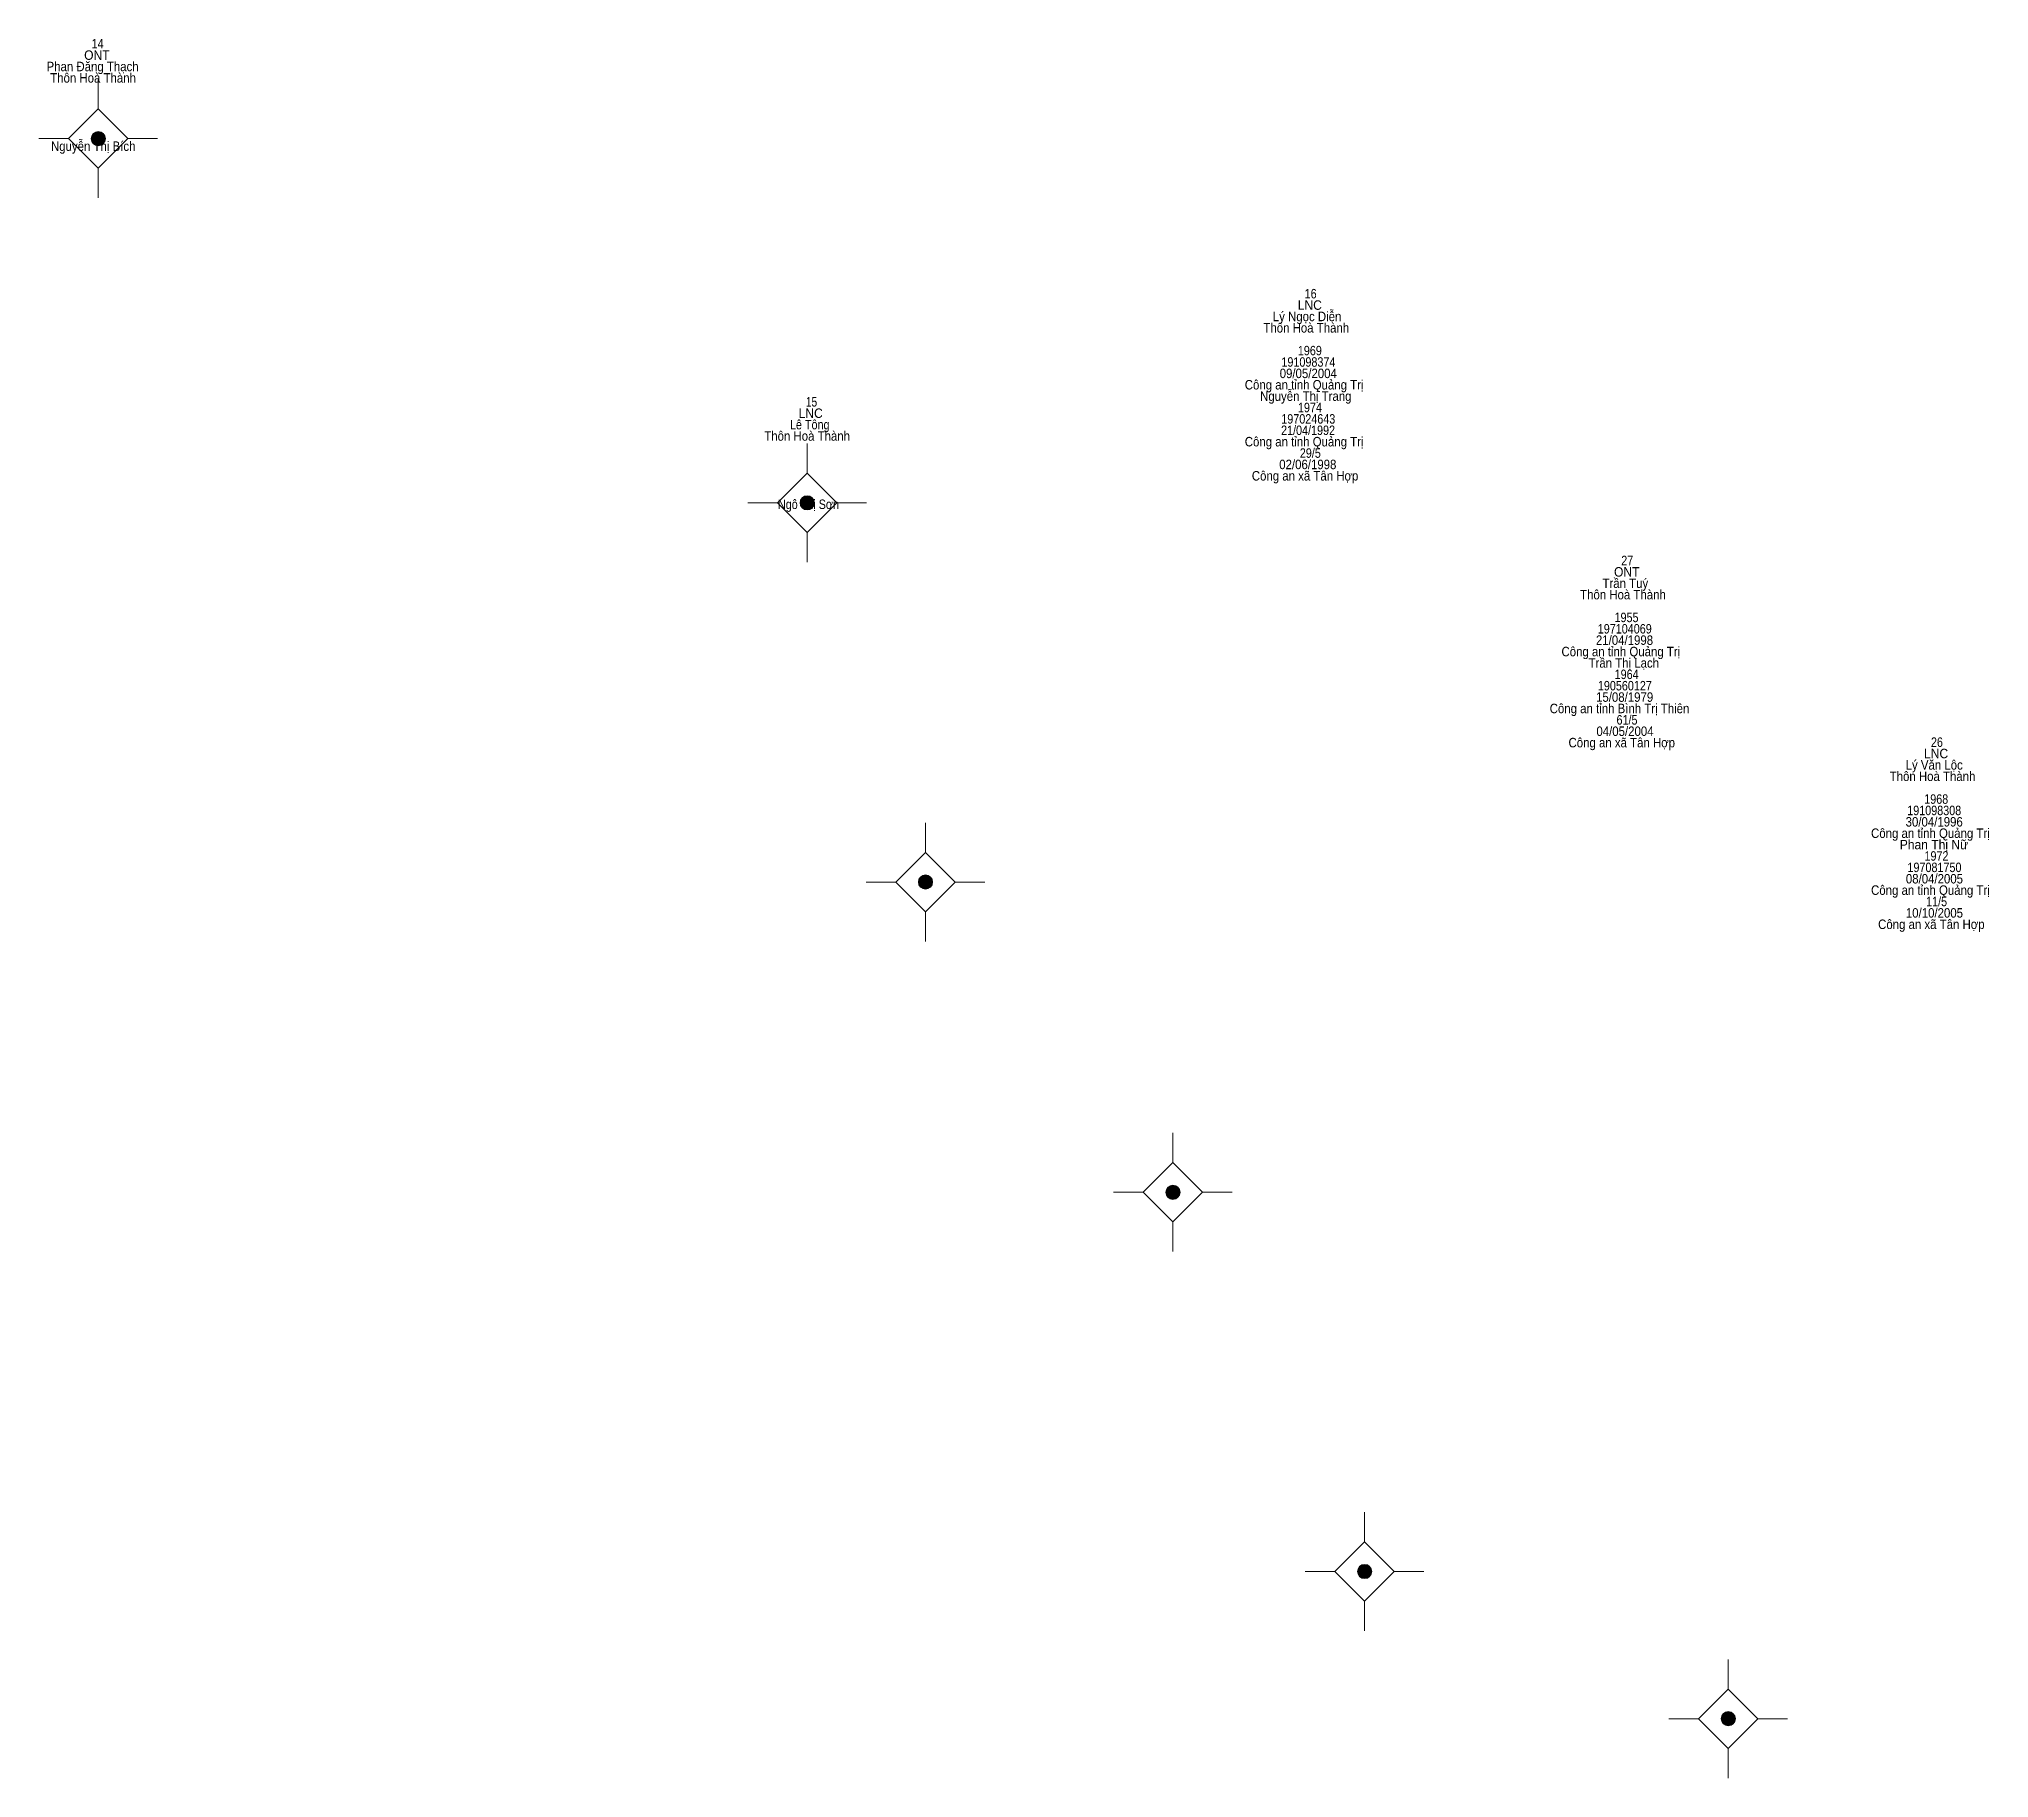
# Model space of a CAD drawing. Header units: metres. Extents: x 548344 to 551009, y 1840956 to 1844853.
# Drawn here: x 550106.6 to 550188.8, y 1841877.4 to 1841950.7 of the extents above; entities that cross this region are included whole.
import ezdxf
from ezdxf.enums import TextEntityAlignment as Align

# ---------------------------------------------------------------- set-up
doc = ezdxf.new("R2010")
doc.units = ezdxf.units.M
doc.header["$LTSCALE"] = 0.16
doc.layers.add('11', color=7, linetype='Continuous', lineweight=13)
doc.layers.add('15', color=7, linetype='Continuous')

msp = doc.modelspace()

# ---------------------------------------------------------------- texts
at = {"layer": '15'}
for s, width, p in [('14', 0.85, (550109.08, 1841950.33)), ('Phan Đăng Thạch', 0.9, (550108.87, 1841949.37)), ('ONT', 0.95, (550109.05, 1841949.85)), ('Thôn Hoà Thành', 0.9, (550108.89, 1841948.89)), ('Nguyễn Thị Bích', 0.9, (550108.895, 1841946.01)), ('16', 0.85, (550160.215, 1841939.79)), ('Lý Ngọc Diễn', 0.9, (550160.065, 1841938.83)), ('LNC', 0.95, (550160.18, 1841939.31)), ('Thôn Hoà Thành', 0.9, (550160.03, 1841938.35)), ('1969', 0.85, (550160.18, 1841937.39)), ('09/05/2004', 0.9, (550160.115, 1841936.43)), ('191098374', 0.85, (550160.12, 1841936.91)), ('Công an tỉnh Quảng Trị', 0.9, (550159.94, 1841935.95)), ('Nguyễn Thị Trang', 0.9, (550160.01, 1841935.47)), ('LNC', 0.95, (550139.14, 1841934.75)), ('15', 0.8, (550139.175, 1841935.23)), ('1974', 0.85, (550160.185, 1841934.99)), ('Thôn Hoà Thành', 0.9, (550138.99, 1841933.79)), ('Lê Tông', 0.85, (550139.1, 1841934.27)), ('21/04/1992', 0.85, (550160.105, 1841934.03)), ('197024643', 0.85, (550160.115, 1841934.51)), ('Công an tỉnh Quảng Trị', 0.9, (550159.94, 1841933.55)), ('29/5', 0.85, (550160.2, 1841933.07)), ('Công an xã Tân Hợp', 0.9, (550159.98, 1841932.11)), ('02/06/1998', 0.9, (550160.095, 1841932.59)), ('Ngô Thị Sơn', 0.85, (550139.045, 1841930.91)), ('ONT', 0.95, (550173.54, 1841928.06)), ('27', 0.85, (550173.56, 1841928.54)), ('Trần Tuý', 0.9, (550173.48, 1841927.58)), ('Thôn Hoà Thành', 0.9, (550173.38, 1841927.1)), ('197104069', 0.85, (550173.455, 1841925.66)), ('1955', 0.85, (550173.53, 1841926.14)), ('Công an tỉnh Quảng Trị', 0.9, (550173.29, 1841924.7)), ('21/04/1998', 0.9, (550173.445, 1841925.18)), ('Trần Thị Lạch', 0.9, (550173.415, 1841924.22)), ('190560127', 0.85, (550173.46, 1841923.26)), ('1964', 0.85, (550173.535, 1841923.74)), ('Công an tỉnh Bình Trị Thiên', 0.9, (550173.235, 1841922.3)), ('15/08/1979', 0.9, (550173.45, 1841922.78)), ('61/5', 0.85, (550173.55, 1841921.82)), ('Công an xã Tân Hợp', 0.9, (550173.33, 1841920.86)), ('04/05/2004', 0.9, (550173.465, 1841921.34)), ('26', 0.85, (550186.615, 1841920.88)), ('Lý Văn Lộc', 0.9, (550186.5, 1841919.92)), ('LNC', 0.95, (550186.58, 1841920.4)), ('Thôn Hoà Thành', 0.9, (550186.43, 1841919.44)), ('1968', 0.85, (550186.585, 1841918.48)), ('30/04/1996', 0.9, (550186.5, 1841917.52)), ('191098308', 0.85, (550186.5, 1841918)), ('Công an tỉnh Quảng Trị', 0.9, (550186.34, 1841917.04)), ('Phan Thị Nữ', 0.95, (550186.49, 1841916.56)), ('1972', 0.85, (550186.595, 1841916.08)), ('08/04/2005', 0.9, (550186.51, 1841915.12)), ('197081750', 0.85, (550186.51, 1841915.6)), ('Công an tỉnh Quảng Trị', 0.9, (550186.34, 1841914.64)), ('11/5', 0.85, (550186.6, 1841914.16)), ('Công an xã Tân Hợp', 0.9, (550186.38, 1841913.2)), ('10/10/2005', 0.9, (550186.51, 1841913.68))]:
    msp.add_text(s, height=0.4, dxfattribs=dict(at, width=width)).set_placement(p, align=Align.CENTER)

# ---------------------------------------------------------------- hatches: boundary and pattern name
at = {"layer": '11'}
for points in [[(550109.4095, 1841946.53, 1), (550108.8095, 1841946.53, 1)], [(550139.2895, 1841931.17, 1), (550138.6895, 1841931.17, 1)], [(550144.2795, 1841915.18, 1), (550143.6795, 1841915.18, 1)], [(550154.7095, 1841902.1, 1), (550154.1095, 1841902.1, 1)], [(550162.7895, 1841886.11, 1), (550162.1895, 1841886.11, 1)], [(550178.1195, 1841879.9, 1), (550177.5195, 1841879.9, 1)]]:
    msp.add_hatch(color=256, dxfattribs=at).paths.add_polyline_path(points)

# ---------------------------------------------------------------- linework, layer by layer
for p, q in [((550109.11, 1841949.03), (550109.11, 1841947.78)), ((550107.86, 1841946.53), (550106.61, 1841946.53)), ((550111.61, 1841946.53), (550110.36, 1841946.53)), ((550109.11, 1841945.28), (550109.11, 1841944.03)), ((550138.99, 1841933.67), (550138.99, 1841932.42)), ((550137.74, 1841931.17), (550136.49, 1841931.17)), ((550141.49, 1841931.17), (550140.24, 1841931.17)), ((550138.99, 1841929.92), (550138.99, 1841928.67)), ((550143.98, 1841917.68), (550143.98, 1841916.43)), ((550142.73, 1841915.18), (550141.48, 1841915.18)), ((550146.48, 1841915.18), (550145.23, 1841915.18)), ((550143.98, 1841913.93), (550143.98, 1841912.68)), ((550154.41, 1841904.6), (550154.41, 1841903.35)), ((550153.16, 1841902.1), (550151.91, 1841902.1)), ((550156.91, 1841902.1), (550155.66, 1841902.1)), ((550154.41, 1841900.85), (550154.41, 1841899.6)), ((550162.49, 1841888.61), (550162.49, 1841887.36)), ((550161.24, 1841886.11), (550159.99, 1841886.11)), ((550164.99, 1841886.11), (550163.74, 1841886.11)), ((550162.49, 1841884.86), (550162.49, 1841883.61)), ((550177.82, 1841882.4), (550177.82, 1841881.15)), ((550176.57, 1841879.9), (550175.32, 1841879.9)), ((550180.32, 1841879.9), (550179.07, 1841879.9)), ((550177.82, 1841878.65), (550177.82, 1841877.4))]:
    msp.add_line(p, q, dxfattribs=at)
for points in [[(550109.11, 1841947.78), (550107.86, 1841946.53), (550109.11, 1841945.28), (550110.36, 1841946.53)], [(550138.99, 1841932.42), (550137.74, 1841931.17), (550138.99, 1841929.92), (550140.24, 1841931.17)], [(550143.98, 1841916.43), (550142.73, 1841915.18), (550143.98, 1841913.93), (550145.23, 1841915.18)], [(550154.41, 1841903.35), (550153.16, 1841902.1), (550154.41, 1841900.85), (550155.66, 1841902.1)], [(550162.49, 1841887.36), (550161.24, 1841886.11), (550162.49, 1841884.86), (550163.74, 1841886.11)], [(550177.82, 1841881.15), (550176.57, 1841879.9), (550177.82, 1841878.65), (550179.07, 1841879.9)]]:
    msp.add_lwpolyline(points, close=True, dxfattribs=at)
for centre in [(550109.1095, 1841946.53), (550138.9895, 1841931.17), (550143.9795, 1841915.18), (550154.4095, 1841902.1), (550162.4895, 1841886.11), (550177.8195, 1841879.9)]:
    msp.add_circle(centre, 0.3, dxfattribs=at)

msp.set_redraw_order([(e.dxf.handle, doc.entitydb.next_handle()) for e in msp.query("TEXT MTEXT ATTDEF DIMENSION ARC_DIMENSION")])  # texts and dimensions are drawn at this point

doc.saveas('drawing.dxf')
